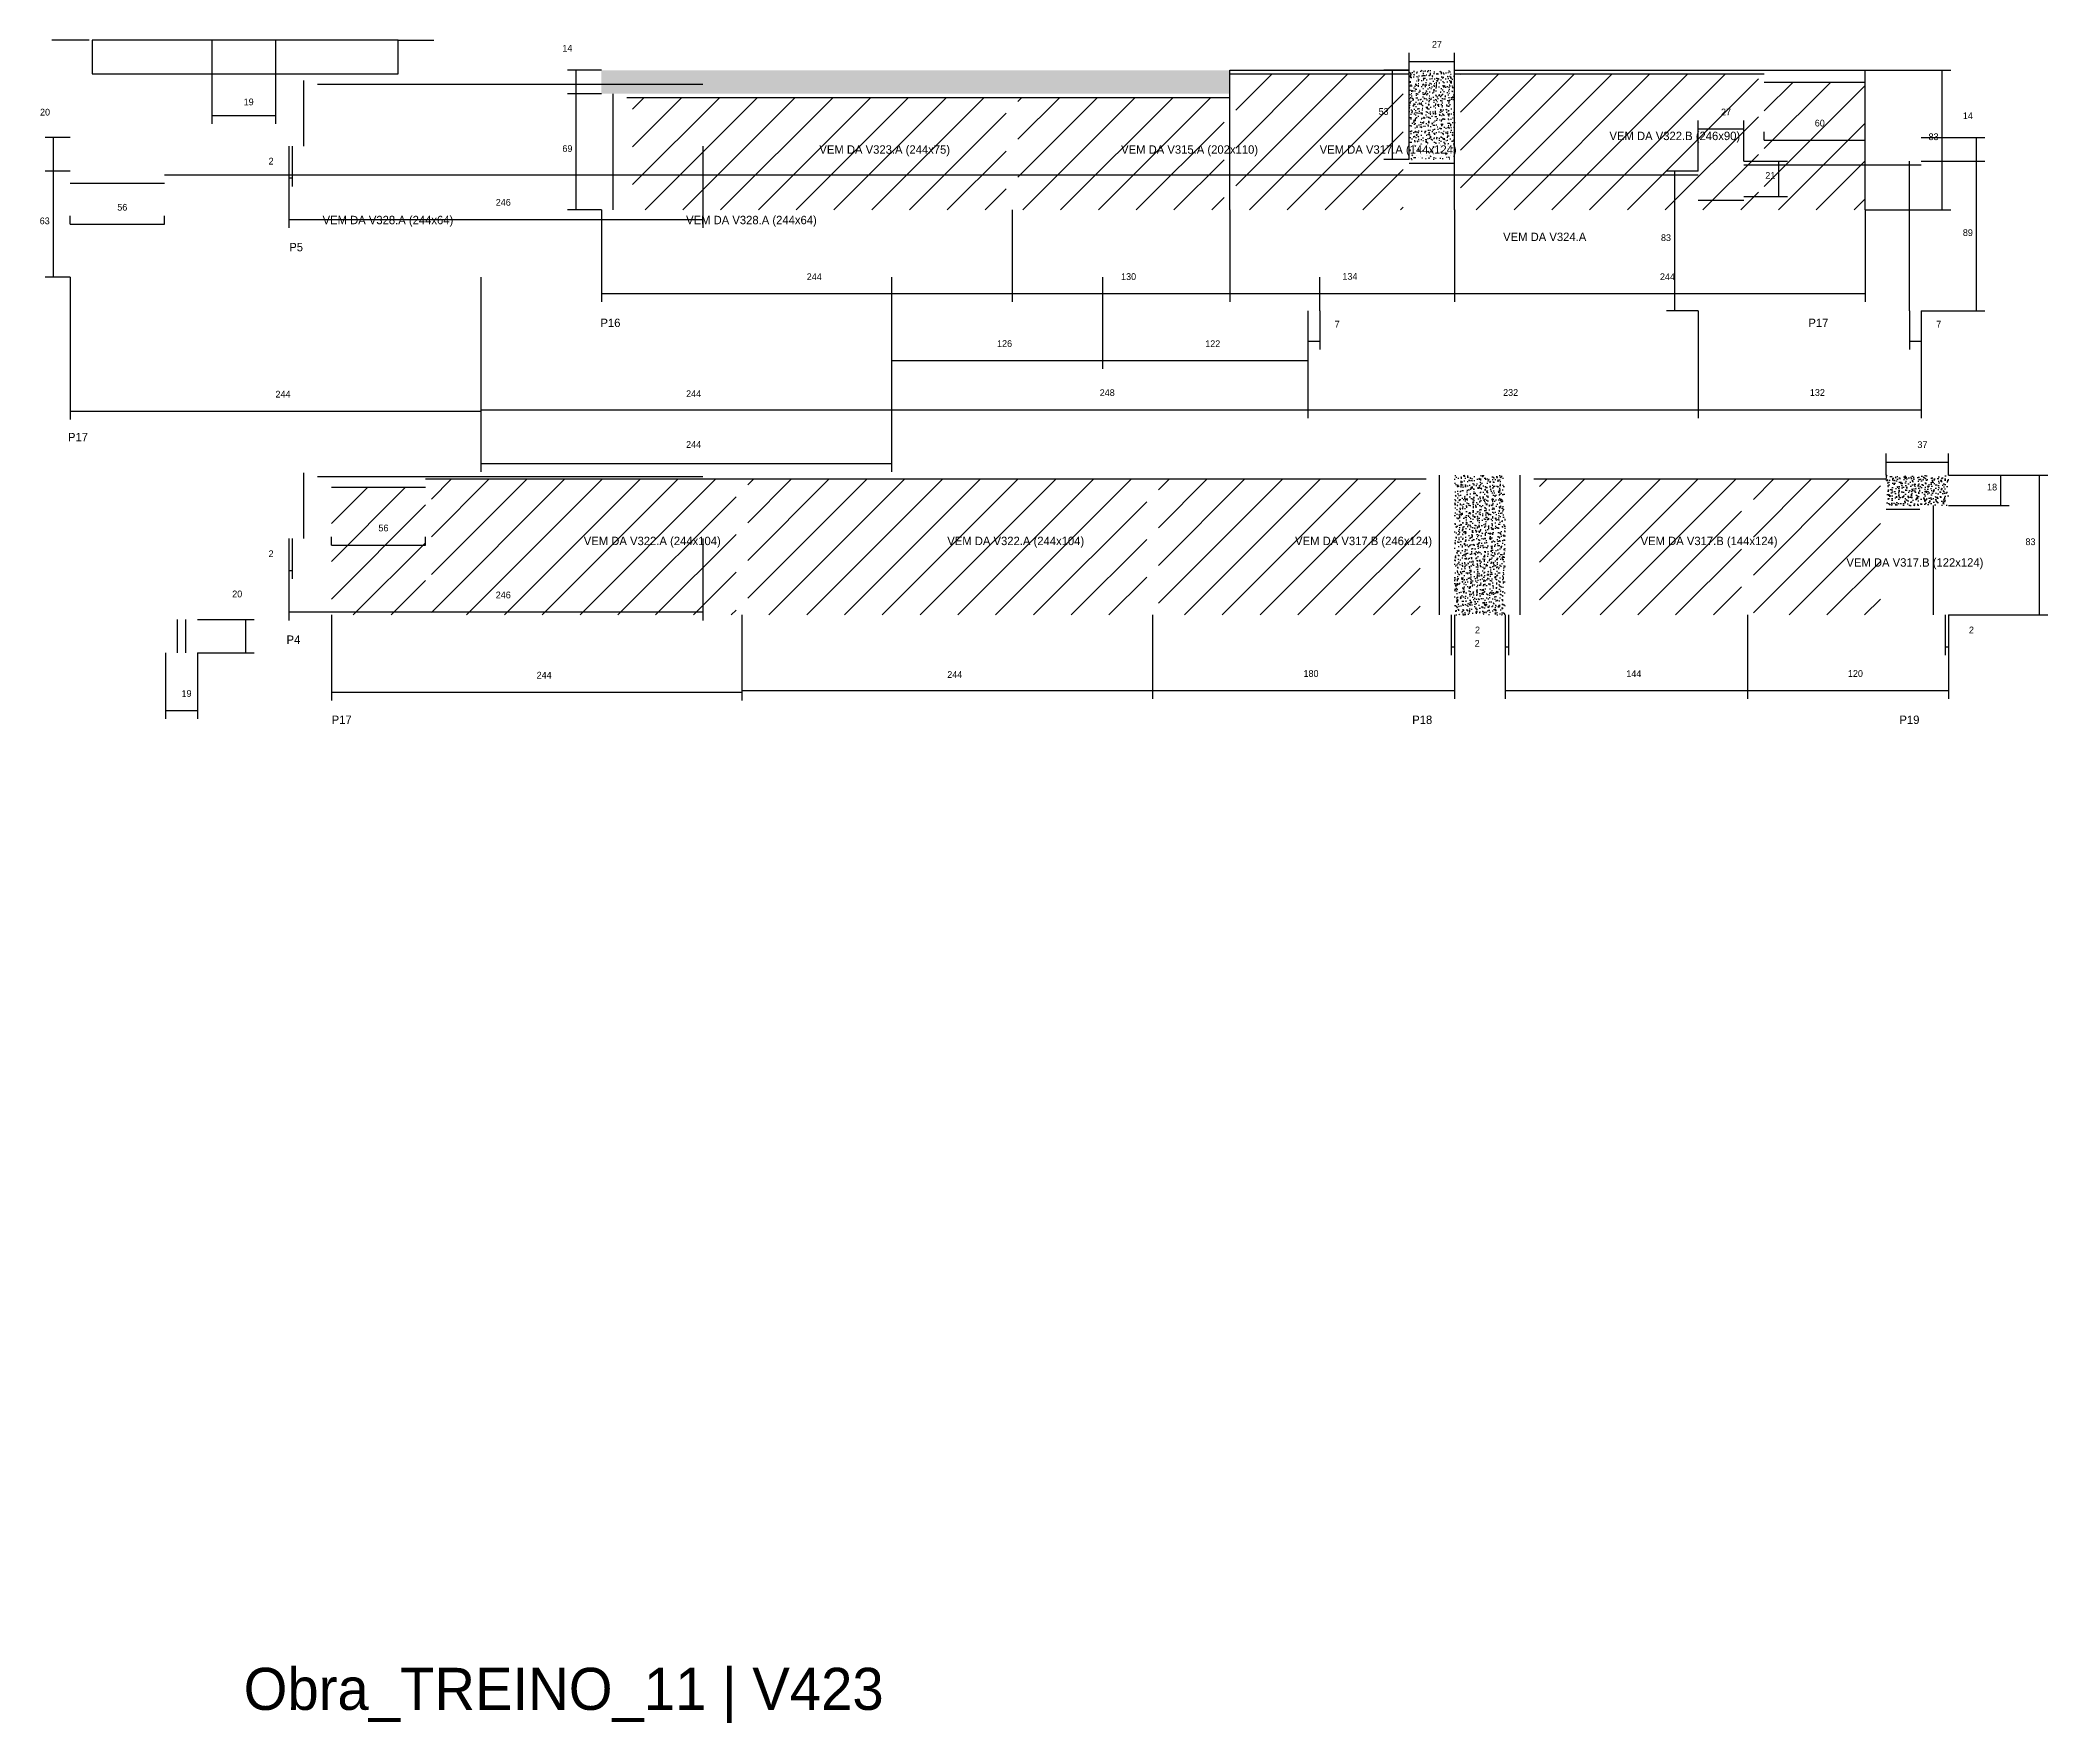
# Model space of a CAD drawing. Header units: metres. Extents: x -2848 to 22762, y -49062 to 1016.
# Drawn here: x 7879 to 9072, y -47418 to -46418 of the extents above; entities that cross this region are included whole.
import ezdxf

# ---------------------------------------------------------------- set-up
doc = ezdxf.new("R2010")
doc.units = ezdxf.units.M
for name, color, linetype in [('COTA', 4, 'Continuous'), ('Hachura', 253, 'Continuous'), ('LABEL_ID', 3, 'Continuous'), ('Madeira', 126, 'Continuous'), ('NOMENCLATURA', 7, 'Continuous'), ('Painéis', 200, 'Continuous'), ('SARR_2.2x7', 40, 'Continuous'), ('Texto Seção', 7, 'Continuous')]:
    doc.layers.add(name, color=color, linetype=linetype)

msp = doc.modelspace()

# ---------------------------------------------------------------- texts
at = {"layer": 'COTA'}
for s, p in [('14', (8189.4, -46424.5)), ('27', (8706.1, -46422.2)), ('19', (8000, -46456.4)), ('20', (7879, -46462.5)), ('53', (8674.4, -46462.1)), ('27', (8877.9, -46462.4)), ('60', (8933.6, -46469)), ('14', (9021.6, -46464.6)), ('69', (8189.4, -46484.1)), ('83', (9001.2, -46477.1)), ('2', (8014.8, -46491.6)), ('21', (8904.2, -46500.1)), ('56', (7924.9, -46519)), ('246', (8149.8, -46516.1)), ('63', (7878.8, -46527.1)), ('83', (8842.2, -46537.1)), ('89', (9021.6, -46534.1)), ('244', (8334.6, -46560.3)), ('130', (8521.4, -46560.2)), ('134', (8652.9, -46560.1)), ('244', (8841.6, -46560.3)), ('7', (8648.3, -46588.5)), ('7', (9005.8, -46588.5)), ('126', (8447.7, -46600)), ('122', (8571.4, -46600.1)), ('244', (8018.9, -46630.1)), ('244', (8262.9, -46629.8)), ('248', (8508.7, -46629.2)), ('232', (8748.4, -46629.1)), ('132', (8930.7, -46629.1)), ('244', (8262.9, -46660)), ('37', (8994.6, -46660.1)), ('18', (9036, -46685.3)), ('56', (8080.1, -46709.6)), ('83', (9058.8, -46717.8)), ('2', (8014.8, -46724.9)), ('20', (7993.2, -46748.8)), ('246', (8149.8, -46749.4)), ('2', (8731.7, -46770.2)), ('2', (9025.2, -46770.2)), ('2', (8731.5, -46778.2)), ('244', (8174.1, -46797.1)), ('244', (8418.1, -46796.7)), ('180', (8629.8, -46796.1)), ('144', (8821.6, -46796.2)), ('120', (8953.3, -46796.1)), ('19', (7963.1, -46808))]:
    msp.add_text(s, height=4, dxfattribs=at).set_placement(p)
at = {"layer": 'LABEL_ID'}
msp.add_text('Obra_TREINO_11 | V423', height=25, dxfattribs=at).set_placement((8000, -47410))
at = {"layer": 'NOMENCLATURA'}
for s, p in [('P5', (8027.1, -46543.2)), ('P16', (8212, -46588.2)), ('P17', (8929.8, -46588.2)), ('P17', (7895.6, -46656.1)), ('P4', (8025.5, -46776.5)), ('P17', (8052.3, -46824.1)), ('P18', (8694.4, -46824.1)), ('P19', (8983.9, -46824.1))]:
    msp.add_text(s, height=5, dxfattribs=at).set_placement(p)
at = {"layer": 'Texto Seção'}
for s, p in [('VEM DA V323.A^J(244x75)', (8342.1, -46485.2)), ('VEM DA V315.A^J(202x110)', (8521.4, -46485.2)), ('VEM DA V317.A^J(144x124)', (8639.4, -46485.2)), ('VEM DA V322.B^J(246x90)', (8811.6, -46477.1)), ('VEM DA V328.A^J(244x64)', (8046.9, -46527.1)), ('VEM DA V328.A^J(244x64)', (8262.9, -46527.1)), ('VEM DA V324.A', (8748.4, -46537.1)), ('VEM DA V322.A^J(244x104)', (8202.1, -46717.8)), ('VEM DA V322.A^J(244x104)', (8418.1, -46717.8)), ('VEM DA V317.B^J(246x124)', (8624.8, -46717.8)), ('VEM DA V317.B^J(144x124)', (8830.1, -46717.8)), ('VEM DA V317.B^J(122x124)', (8952.4, -46730.6))]:
    msp.add_text(s, height=5, dxfattribs=at).set_placement(p)

# ---------------------------------------------------------------- hatches: boundary and pattern name
at = {"layer": 'COTA'}
h = msp.add_hatch(dxfattribs=at)
h.set_pattern_fill('AR-CONC', scale=0.03)
h.paths.add_polyline_path([(8586.1, -46449.6), (8586.1, -46435.6), (8212.6, -46435.6), (8212.6, -46449.6)])
h = msp.add_hatch(dxfattribs=at)
h.set_pattern_fill('AR-CONC', scale=0.03)
h.paths.add_polyline_path([(8692.6, -46488.6), (8719.6, -46488.6), (8719.6, -46435.6), (8692.6, -46435.6)])
h = msp.add_hatch(dxfattribs=at)
h.set_pattern_fill('AR-CONC', scale=0.03)
h.paths.add_polyline_path([(8719.6, -46759.3), (8749.6, -46759.3), (8749.6, -46676.3), (8719.6, -46676.3)])
h = msp.add_hatch(dxfattribs=at)
h.set_pattern_fill('AR-CONC', scale=0.03)
h.paths.add_polyline_path([(9013.1, -46694.3), (9013.1, -46676.3), (8976.1, -46676.3), (8976.1, -46694.3)])
at = {"layer": 'Hachura'}
h = msp.add_hatch(dxfattribs=at)
h.set_pattern_fill('ANSI31', scale=5)
h.paths.add_polyline_path([(8589.6, -46437.8), (8589.6, -46518.6), (8689.1, -46518.6), (8689.1, -46437.8)])
h = msp.add_hatch(dxfattribs=at)
h.set_pattern_fill('ANSI31', scale=5)
h.paths.add_polyline_path([(8723.1, -46437.8), (8723.1, -46518.6), (8900.1, -46518.6), (8900.1, -46437.8)])
h = msp.add_hatch(dxfattribs=at)
h.set_pattern_fill('ANSI31', scale=5)
h.paths.add_polyline_path([(8903.6, -46518.6), (8963.6, -46518.6), (8963.6, -46442.6), (8903.6, -46442.6)])
h = msp.add_hatch(dxfattribs=at)
h.set_pattern_fill('ANSI31', scale=5)
h.paths.add_polyline_path([(8453.1, -46518.6), (8453.1, -46451.8), (8231.1, -46451.8), (8231.1, -46518.6)])
h = msp.add_hatch(dxfattribs=at)
h.set_pattern_fill('ANSI31', scale=5)
h.paths.add_polyline_path([(8582.6, -46518.6), (8582.6, -46451.8), (8460.1, -46451.8), (8460.1, -46518.6)])
h = msp.add_hatch(dxfattribs=at)
h.set_pattern_fill('ANSI31', scale=5)
h.paths.add_polyline_path([(8292.6, -46759.3), (8292.6, -46678.5), (8111.6, -46678.5), (8111.6, -46759.3)])
h = msp.add_hatch(dxfattribs=at)
h.set_pattern_fill('ANSI31', scale=5)
h.paths.add_polyline_path([(8536.6, -46759.3), (8536.6, -46678.5), (8299.6, -46678.5), (8299.6, -46759.3)])
h = msp.add_hatch(dxfattribs=at)
h.set_pattern_fill('ANSI31', scale=5)
h.paths.add_polyline_path([(8543.6, -46759.3), (8699.1, -46759.3), (8699.1, -46678.5), (8543.6, -46678.5)])
h = msp.add_hatch(dxfattribs=at)
h.set_pattern_fill('ANSI31', scale=5)
h.paths.add_polyline_path([(8890.1, -46759.3), (8890.1, -46678.5), (8770.1, -46678.5), (8770.1, -46759.3)])
h = msp.add_hatch(dxfattribs=at)
h.set_pattern_fill('ANSI31', scale=5)
h.paths.add_polyline_path([(8972.6, -46678.5), (8897.1, -46678.5), (8897.1, -46759.3), (8972.6, -46759.3)])
h = msp.add_hatch(dxfattribs=at)
h.set_pattern_fill('ANSI31', scale=5)
h.paths.add_polyline_path([(8108.1, -46759.3), (8108.1, -46683.3), (8052.1, -46683.3), (8052.1, -46759.3)])

# ---------------------------------------------------------------- linework, layer by layer
at = {"layer": 'COTA'}
for p, q in [((7908.2, -46417.7), (7886.1, -46417.7)), ((7981, -46417.7), (7981, -46467.5)), ((8019, -46417.7), (8019, -46467.5)), ((8091.9, -46417.7), (8113.1, -46417.7)), ((8692.6, -46435.6), (8692.6, -46425.3)), ((8692.6, -46430.3), (8719.6, -46430.3)), ((8719.6, -46435.6), (8719.6, -46425.3)), ((8212.6, -46435.6), (8192.5, -46435.6)), ((8197.5, -46449.6), (8197.5, -46435.6)), ((8692.6, -46435.6), (8677.6, -46435.6)), ((8682.6, -46488.6), (8682.6, -46435.6)), ((8963.6, -46435.6), (9014.4, -46435.6)), ((9009.4, -46518.6), (9009.4, -46435.6)), ((8212.6, -46449.6), (8192.5, -46449.6)), ((8212.6, -46449.6), (8192.5, -46449.6)), ((8197.5, -46518.6), (8197.5, -46449.6)), ((7981, -46462.5), (8019, -46462.5)), ((8864.4, -46495.6), (8864.4, -46465.4)), ((8891.4, -46489.6), (8891.4, -46465.4)), ((7896.9, -46475.6), (7882.1, -46475.6)), ((7887.1, -46495.6), (7887.1, -46475.6)), ((8864.4, -46470.4), (8891.4, -46470.4)), ((8903.6, -46477.1), (8903.6, -46472.1)), ((8903.6, -46477.1), (8963.6, -46477.1)), ((8963.6, -46477.1), (8963.6, -46472.1)), ((8996.9, -46475.6), (9034.7, -46475.6)), ((9029.7, -46489.6), (9029.7, -46475.6)), ((8026.8, -46480.7), (8026.8, -46529.2)), ((8026.8, -46480.7), (8026.8, -46504.6)), ((8028.8, -46480.7), (8028.8, -46504.6)), ((8272.8, -46480.7), (8272.8, -46529.2)), ((8692.6, -46488.6), (8677.6, -46488.6)), ((8891.4, -46489.6), (8917.3, -46489.6)), ((8912.3, -46510.6), (8912.3, -46489.6)), ((8996.9, -46489.6), (9034.7, -46489.6)), ((8996.9, -46489.6), (9034.7, -46489.6)), ((9029.7, -46578.6), (9029.7, -46489.6)), ((7896.9, -46495.6), (7882.1, -46495.6)), ((7896.9, -46495.6), (7882.1, -46495.6)), ((7887.1, -46558.6), (7887.1, -46495.6)), ((8026.8, -46499.6), (8028.8, -46499.6)), ((8864.4, -46495.6), (8845.4, -46495.6)), ((8850.4, -46578.6), (8850.4, -46495.6)), ((8891.4, -46510.6), (8917.3, -46510.6)), ((7896.9, -46527.1), (7896.9, -46522.1)), ((7896.9, -46527.1), (7952.9, -46527.1)), ((7952.9, -46527.1), (7952.9, -46522.1)), ((8026.8, -46524.2), (8272.8, -46524.2)), ((8212.6, -46518.6), (8192.5, -46518.6)), ((8212.6, -46518.6), (8212.6, -46573.3)), ((8456.6, -46518.6), (8456.6, -46573.3)), ((8456.6, -46518.6), (8456.6, -46573.3)), ((8586.1, -46518.6), (8586.1, -46573.3)), ((8586.1, -46518.6), (8586.1, -46573.3)), ((8719.6, -46518.6), (8719.6, -46573.3)), ((8719.6, -46518.6), (8719.6, -46573.3)), ((8963.6, -46518.6), (8963.6, -46573.3)), ((8963.6, -46518.6), (9014.4, -46518.6)), ((7896.9, -46558.6), (7882.1, -46558.6)), ((7896.9, -46558.6), (7896.9, -46643.2)), ((8140.9, -46558.6), (8140.9, -46642.3)), ((8140.9, -46558.6), (8140.9, -46643.2)), ((8140.9, -46558.6), (8140.9, -46674.2)), ((8384.9, -46558.6), (8384.9, -46642.3)), ((8384.9, -46558.6), (8384.9, -46642.3)), ((8384.9, -46558.6), (8384.9, -46613.1)), ((8384.9, -46558.6), (8384.9, -46674.2)), ((8510.4, -46558.6), (8510.4, -46613.1)), ((8510.4, -46558.6), (8510.4, -46613.1)), ((8212.6, -46568.3), (8456.6, -46568.3)), ((8456.6, -46568.3), (8586.1, -46568.3)), ((8586.1, -46568.3), (8719.6, -46568.3)), ((8719.6, -46568.3), (8963.6, -46568.3)), ((8632.4, -46578.6), (8632.4, -46642.3)), ((8632.4, -46578.6), (8632.4, -46613.1)), ((8632.4, -46578.6), (8632.4, -46642.3)), ((8632.4, -46578.6), (8632.4, -46601.6)), ((8639.4, -46578.6), (8639.4, -46601.6)), ((8864.4, -46578.6), (8845.4, -46578.6)), ((8864.4, -46578.6), (8864.4, -46642.3)), ((8864.4, -46578.6), (8864.4, -46642.3)), ((8989.9, -46578.6), (8989.9, -46601.6)), ((8996.9, -46578.6), (8996.9, -46642.3)), ((8996.9, -46578.6), (9034.7, -46578.6)), ((8996.9, -46578.6), (8996.9, -46601.6)), ((8632.4, -46596.6), (8639.4, -46596.6)), ((8989.9, -46596.6), (8996.9, -46596.6)), ((8384.9, -46608.1), (8510.4, -46608.1)), ((8510.4, -46608.1), (8632.4, -46608.1)), ((7896.9, -46638.2), (8140.9, -46638.2)), ((8140.9, -46637.3), (8384.9, -46637.3)), ((8384.9, -46637.3), (8632.4, -46637.3)), ((8632.4, -46637.3), (8864.4, -46637.3)), ((8864.4, -46637.3), (8996.9, -46637.3)), ((8140.9, -46669.2), (8384.9, -46669.2)), ((8976.1, -46676.3), (8976.1, -46663.4)), ((8976.1, -46668.4), (9013.1, -46668.4)), ((9013.1, -46676.3), (9013.1, -46663.4)), ((9013.1, -46676.3), (9072.1, -46676.3)), ((9013.1, -46676.3), (9049.1, -46676.3)), ((9044.1, -46694.3), (9044.1, -46676.3)), ((9067.1, -46759.3), (9067.1, -46676.3)), ((9013.1, -46694.3), (9049.1, -46694.3)), ((8026.8, -46713.9), (8026.8, -46762.5)), ((8026.8, -46713.9), (8026.8, -46737.9)), ((8028.8, -46713.9), (8028.8, -46737.9)), ((8052.1, -46717.8), (8052.1, -46712.8)), ((8052.1, -46717.8), (8108.1, -46717.8)), ((8108.1, -46717.8), (8108.1, -46712.8)), ((8272.8, -46713.9), (8272.8, -46762.5)), ((8026.8, -46732.9), (8028.8, -46732.9)), ((7972.6, -46761.9), (8006.3, -46761.9)), ((8001.3, -46781.9), (8001.3, -46761.9)), ((8026.8, -46757.5), (8272.8, -46757.5)), ((8052.1, -46759.3), (8052.1, -46810.1)), ((8296.1, -46759.3), (8296.1, -46809.2)), ((8296.1, -46759.3), (8296.1, -46810.1)), ((8540.1, -46759.3), (8540.1, -46809.2)), ((8540.1, -46759.3), (8540.1, -46809.2)), ((8717.6, -46759.3), (8717.6, -46783.2)), ((8719.6, -46759.3), (8719.6, -46809.2)), ((8719.6, -46759.3), (8719.6, -46783.2)), ((8749.6, -46759.3), (8749.6, -46809.2)), ((8749.6, -46759.3), (8749.6, -46783.2)), ((8751.6, -46759.3), (8751.6, -46783.2)), ((8893.6, -46759.3), (8893.6, -46809.2)), ((8893.6, -46759.3), (8893.6, -46809.2)), ((9011.1, -46759.3), (9011.1, -46783.2)), ((9013.1, -46759.3), (9013.1, -46809.2)), ((9013.1, -46759.3), (9072.1, -46759.3)), ((9013.1, -46759.3), (9013.1, -46783.2)), ((8717.6, -46778.2), (8719.6, -46778.2)), ((8749.6, -46778.2), (8751.6, -46778.2)), ((9011.1, -46778.2), (9013.1, -46778.2)), ((7953.6, -46781.9), (7953.6, -46821.1)), ((7972.6, -46781.9), (7972.6, -46821.1)), ((7972.6, -46781.9), (8006.3, -46781.9)), ((8052.1, -46805.1), (8296.1, -46805.1)), ((8296.1, -46804.2), (8540.1, -46804.2)), ((8540.1, -46804.2), (8719.6, -46804.2)), ((8749.6, -46804.2), (8893.6, -46804.2)), ((8893.6, -46804.2), (9013.1, -46804.2)), ((7953.6, -46816.1), (7972.6, -46816.1))]:
    msp.add_line(p, q, dxfattribs=at)
at = {"layer": 'Madeira'}
msp.add_lwpolyline([(7910, -46437.7), (8091.9, -46437.7), (8091.9, -46417.7), (7910, -46417.7)], close=True, dxfattribs=at)
at = {"layer": 'Painéis'}
for p, q in [((8586.1, -46435.6), (8692.6, -46435.6)), ((8586.1, -46518.6), (8586.1, -46435.6)), ((8692.6, -46488.6), (8692.6, -46435.6)), ((8719.6, -46435.6), (8963.6, -46435.6)), ((8719.6, -46518.6), (8719.6, -46435.6)), ((8963.6, -46518.6), (8963.6, -46435.6))]:
    msp.add_line(p, q, dxfattribs=at)
at = {"layer": 'SARR_2.2x7'}
for p, q in [((8035.8, -46480.7), (8035.8, -46441.7)), ((8043.8, -46443.9), (8272.8, -46443.9)), ((8586.1, -46437.8), (8692.6, -46437.8)), ((8719.6, -46437.8), (8903.6, -46437.8)), ((8903.6, -46442.6), (8963.6, -46442.6)), ((8219.6, -46518.6), (8219.6, -46449.6)), ((8227.6, -46451.8), (8456.6, -46451.8)), ((8456.6, -46451.8), (8586.1, -46451.8)), ((8692.6, -46490.8), (8719.6, -46490.8)), ((8891.4, -46491.8), (8996.9, -46491.8)), ((8989.9, -46578.6), (8989.9, -46489.6)), ((7896.9, -46502.6), (7952.9, -46502.6)), ((7952.9, -46497.8), (8140.9, -46497.8)), ((8140.9, -46497.8), (8384.9, -46497.8)), ((8384.9, -46497.8), (8632.4, -46497.8)), ((8632.4, -46497.8), (8864.4, -46497.8)), ((8864.4, -46512.8), (8891.4, -46512.8)), ((8639.4, -46578.6), (8639.4, -46558.6)), ((8035.8, -46713.9), (8035.8, -46674.9)), ((8043.8, -46677.1), (8272.8, -46677.1)), ((8108.1, -46678.5), (8296.1, -46678.5)), ((8296.1, -46678.5), (8540.1, -46678.5)), ((8540.1, -46678.5), (8702.6, -46678.5)), ((8710.6, -46759.3), (8710.6, -46676.3)), ((8758.6, -46759.3), (8758.6, -46676.3)), ((8766.6, -46678.5), (8893.6, -46678.5)), ((8893.6, -46678.5), (8976.1, -46678.5)), ((8052.1, -46683.3), (8108.1, -46683.3)), ((9004.1, -46759.3), (9004.1, -46694.3)), ((8976.1, -46696.5), (8996.1, -46696.5)), ((7960.6, -46781.9), (7960.6, -46761.9)), ((7965.6, -46781.9), (7965.6, -46761.9))]:
    msp.add_line(p, q, dxfattribs=at)

msp.set_redraw_order([(e.dxf.handle, doc.entitydb.next_handle()) for e in msp.query("TEXT MTEXT ATTDEF DIMENSION ARC_DIMENSION")])  # texts and dimensions are drawn at this point

doc.saveas('drawing.dxf')
